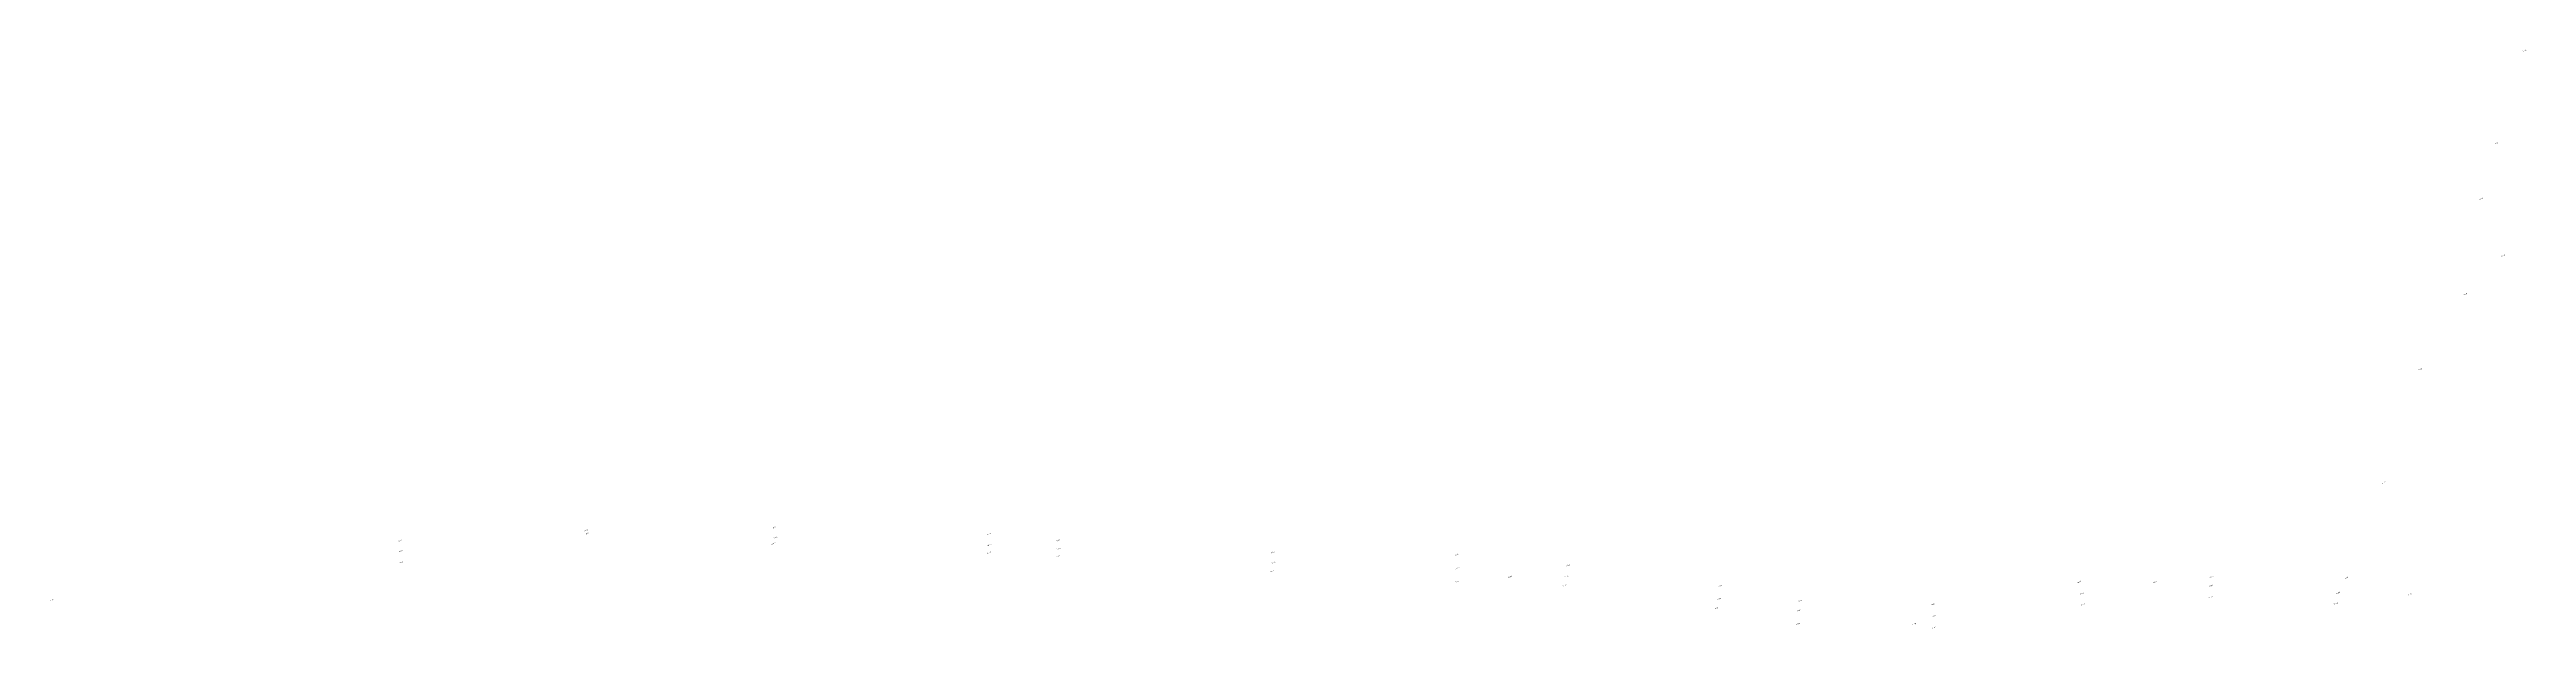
# Model space of a CAD drawing. Header units: metres. Extents: x 244933 to 246143, y 6126180 to 6128142.
# Drawn here: x 245348 to 245878, y 6127103 to 6127227 of the extents above; entities that cross this region are included whole.
import ezdxf

# ---------------------------------------------------------------- set-up
doc = ezdxf.new("R2010")
doc.units = ezdxf.units.M
doc.header["$LTSCALE"] = 2
doc.header["$MEASUREMENT"] = 0
doc.layers.add('COD', color=3, linetype='CONTINUOUS')

msp = doc.modelspace()

# ---------------------------------------------------------------- texts
at = {"layer": 'COD'}
for s, p in [(' 90.086', (245876.768, 6127226.337, -9.948)), (' 90.422', (245870.716, 6127206.508, -9.612)), (' 89.422', (245867.461, 6127194.586, -10.612)), (' 88.153', (245872.173, 6127182.405, -11.881)), (' 89.600', (245864.017, 6127174.177, -10.434)), (' 90.829', (245854.432, 6127158.065, -9.205)), (' 95.540', (245846.577, 6127133.782, -4.494)), (' 82.399', (245462.103, 6127123.603, -17.635)), (' 82.416', (245462.47, 6127122.97, -17.618)), (' 84.707', (245502.486, 6127124.263, -15.327)), (' 86.916', (245548.335, 6127122.808, -13.118)), (' 80.074', (245422.251, 6127121.382, -19.96)), (' 79.905', (245422.509, 6127119.156, -20.129)), (' 84.533', (245502.192, 6127120.769, -15.501)), (' 84.530', (245502.594, 6127122.071, -15.504)), (' 86.770', (245548.336, 6127118.812, -13.264)), (' 86.778', (245548.393, 6127120.473, -13.256)), (' 87.415', (245563.016, 6127118.077, -12.619)), (' 87.465', (245563.108, 6127121.442, -12.569)), (' 87.485', (245563.143, 6127119.665, -12.549)), (' 89.846', (245608.999, 6127118.889, -10.188)), (' 91.985', (245648.306, 6127118.364, -8.049)), (' 79.951', (245422.612, 6127116.798, -20.083)), (' 89.679', (245608.866, 6127114.868, -10.355)), (' 89.596', (245609.187, 6127116.699, -10.438)), (' 91.933', (245648.331, 6127112.613, -8.101)), (' 91.713', (245648.481, 6127115.476, -8.321)), (' 92.324', (245659.692, 6127113.657, -7.71)), (' 92.356', (245659.722, 6127113.656, -7.678)), (' 93.102', (245671.39, 6127111.735, -6.932)), (' 92.931', (245671.831, 6127113.668, -7.103)), (' 93.333', (245672.078, 6127116.1, -6.701)), (' 98.957', (245781.522, 6127112.571, -1.077)), (' 99.204', (245797.708, 6127112.539, -0.83)), (' 99.234', (245797.712, 6127112.539, -0.8)), (' 99.288', (245809.658, 6127111.715, -0.746)), (' 99.232', (245809.78, 6127113.63, -0.802)), (' 99.665', (245838.781, 6127113.477, -0.369)), (' 76.116', (245347.767, 6127108.659, -23.918)), (' 94.950', (245703.895, 6127106.945, -5.084)), (' 94.862', (245704.436, 6127108.906, -5.172)), (' 95.076', (245704.633, 6127111.667, -4.958)), (' 95.878', (245721.568, 6127106.503, -4.156)), (' 95.866', (245721.703, 6127108.534, -4.168)), (' 97.733', (245750.208, 6127107.745, -2.301)), (' 98.980', (245782.133, 6127110.041, -1.054)), (' 99.177', (245782.34, 6127107.688, -0.857)), (' 99.332', (245809.566, 6127109.317, -0.702)), (' 100.034', (245836.291, 6127107.899)), (' 99.859', (245836.849, 6127110.212, -0.175)), (' 99.988', (245852.241, 6127109.924, -0.046)), (' 96.178', (245721.392, 6127103.573, -3.856)), (' 97.392', (245746.186, 6127103.528, -2.642)), (' 97.358', (245746.186, 6127103.528, -2.676)), (' 97.651', (245750.365, 6127102.799, -2.383)), (' 97.618', (245750.416, 6127105.244, -2.416))]:
    msp.add_text(s, height=0.2, rotation=19.90629, dxfattribs=at).set_placement(p)

doc.saveas('drawing.dxf')
